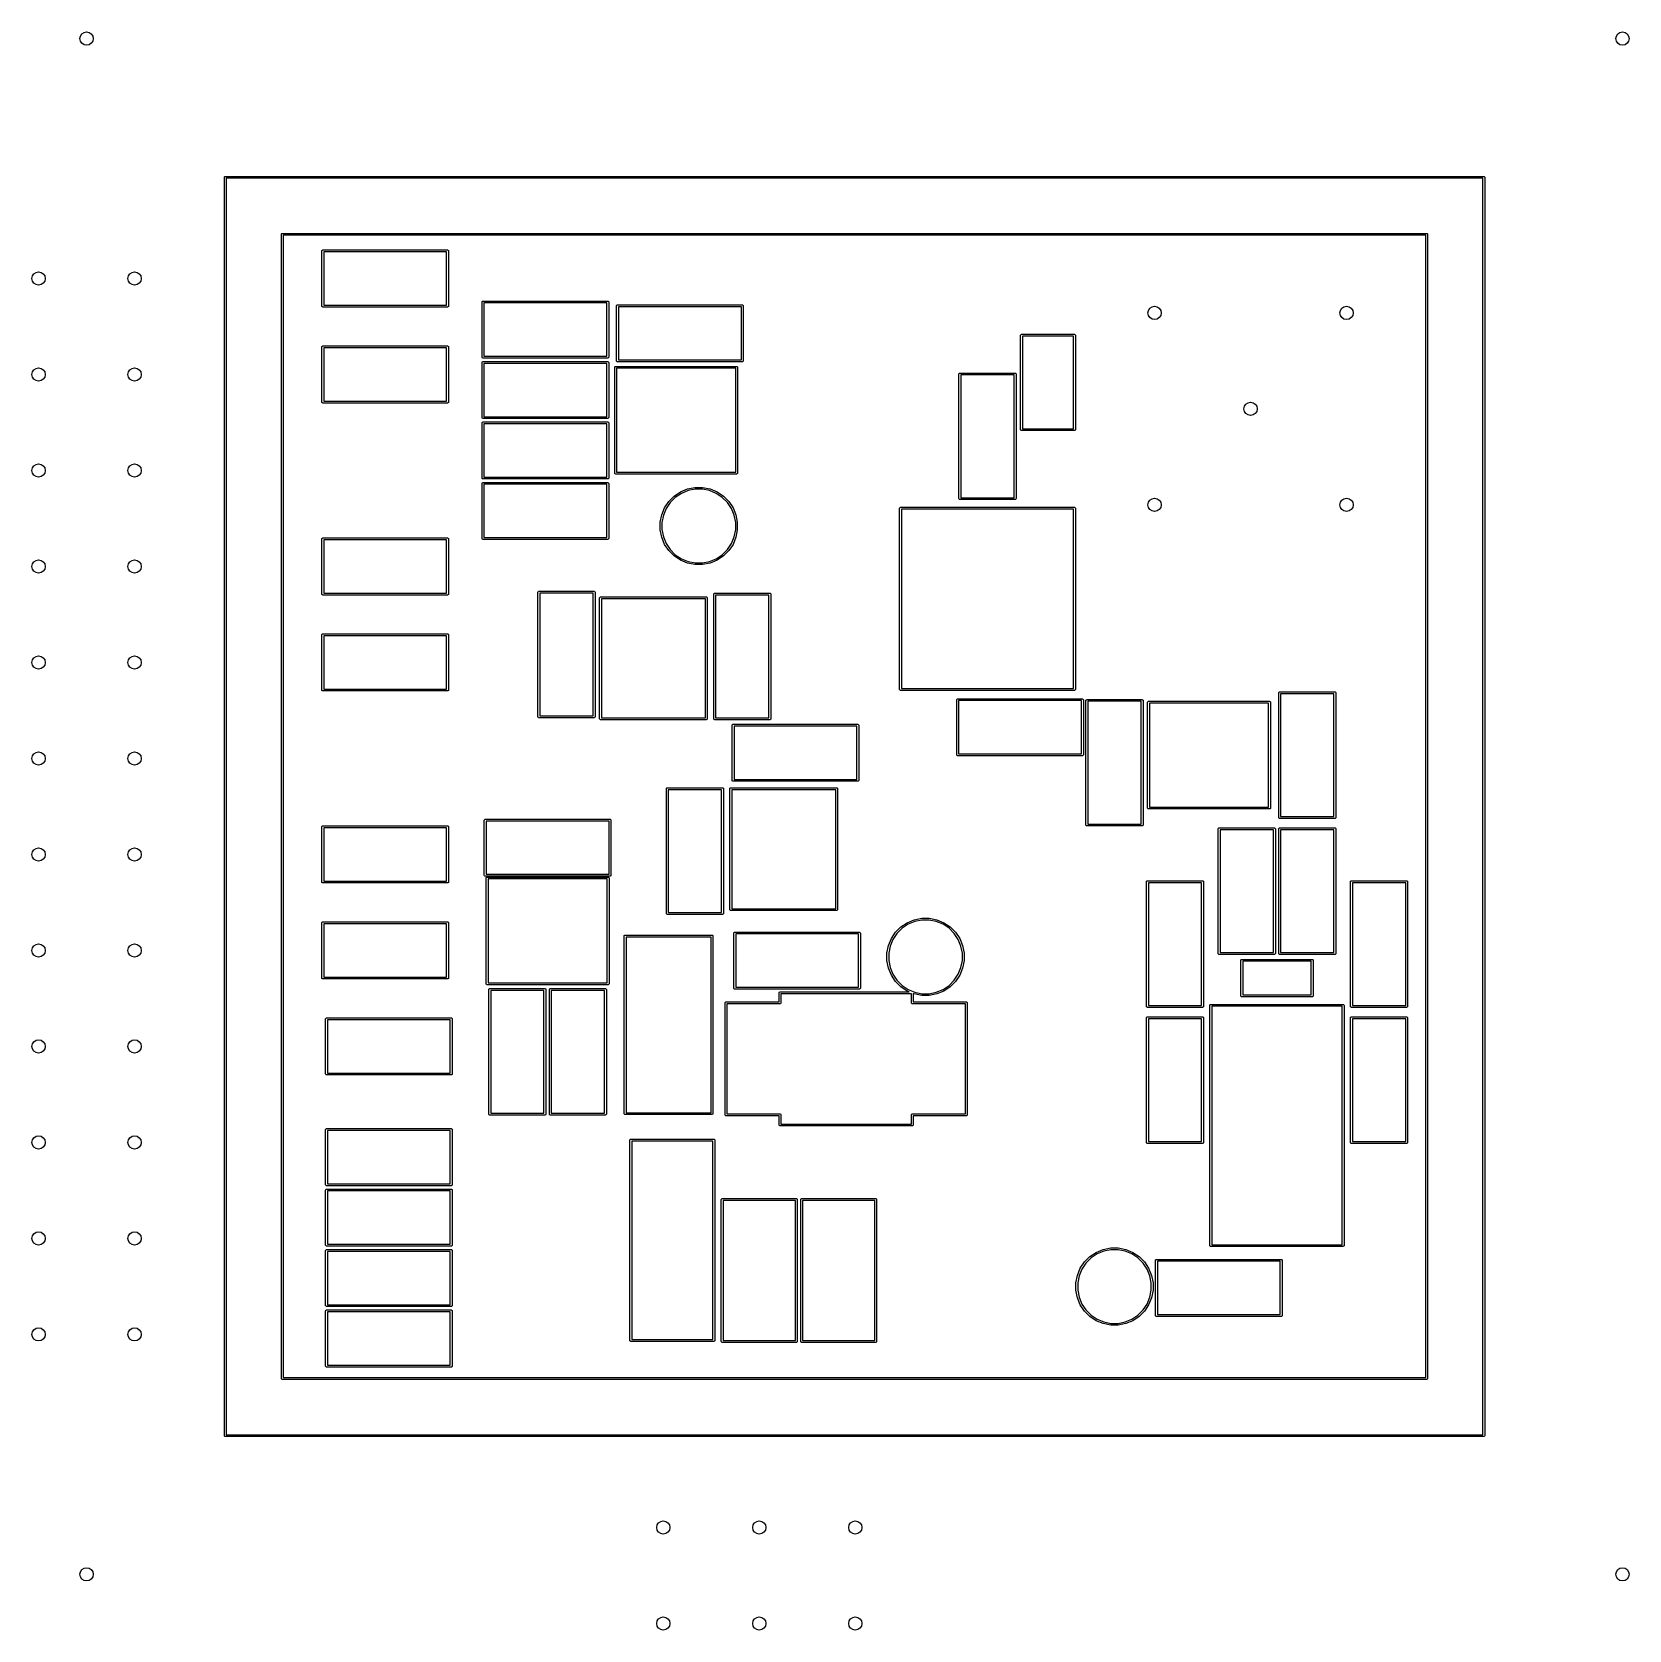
# Model space of a CAD drawing. Header units: inches. Extents: x 4.98 to 6.65, y -4.98 to -3.32.
import ezdxf

# ---------------------------------------------------------------- set-up
doc = ezdxf.new("R2010")
doc.units = ezdxf.units.IN
doc.header["$MEASUREMENT"] = 0
doc.layers.add('BLACK', color=250, linetype='CONTINUOUS')

msp = doc.modelspace()

# ---------------------------------------------------------------- linework, layer by layer
at = {"layer": 'BLACK', "linetype": 'CONTINUOUS'}
for p, q in [((5.1829, -3.4709), (5.1835, -3.4704)), ((5.1829, -3.4713), (5.1829, -3.4709)), ((5.1829, -4.7823), (5.1829, -3.4713)), ((5.1835, -3.4704), (5.1839, -3.4703)), ((5.1839, -3.4703), (6.4949, -3.4703)), ((5.1848, -3.4722), (5.1848, -4.7813)), ((6.4939, -3.4722), (5.1848, -3.4722)), ((6.4939, -4.7813), (6.4939, -3.4722)), ((6.4949, -3.4703), (6.4953, -3.4704)), ((6.4953, -3.4704), (6.4958, -3.4709)), ((6.4958, -3.4709), (6.4959, -3.4713)), ((6.4959, -3.4713), (6.4959, -4.7823)), ((5.2423, -3.5307), (5.2424, -3.5303)), ((5.2423, -4.7228), (5.2423, -3.5307)), ((5.2424, -3.5303), (5.2429, -3.5298)), ((5.2429, -3.5298), (5.2433, -3.5297)), ((5.2433, -3.5297), (6.4354, -3.5297)), ((5.2443, -3.5317), (5.2443, -4.7219)), ((6.4344, -3.5317), (5.2443, -3.5317)), ((6.4344, -4.7219), (6.4344, -3.5317)), ((6.4354, -3.5297), (6.4358, -3.5298)), ((6.4358, -3.5298), (6.4363, -3.5303)), ((6.4363, -3.5303), (6.4364, -3.5307)), ((6.4364, -3.5307), (6.4364, -4.7228)), ((5.2844, -3.548), (5.2845, -3.5477)), ((5.2844, -3.6055), (5.2844, -3.548)), ((5.2845, -3.5477), (5.2851, -3.5471)), ((5.2851, -3.5471), (5.2854, -3.547)), ((5.2854, -3.547), (5.4154, -3.547)), ((5.2864, -3.549), (5.2864, -3.6045)), ((5.4144, -3.549), (5.2864, -3.549)), ((5.4144, -3.6045), (5.4144, -3.549)), ((5.4154, -3.547), (5.4157, -3.5471)), ((5.4157, -3.5471), (5.4163, -3.5477)), ((5.4163, -3.5477), (5.4163, -3.548)), ((5.4163, -3.548), (5.4163, -3.6055)), ((5.2845, -3.6059), (5.2844, -3.6055)), ((5.2851, -3.6064), (5.2845, -3.6059)), ((5.2854, -3.6065), (5.2851, -3.6064)), ((5.4154, -3.6065), (5.2854, -3.6065)), ((5.2864, -3.6045), (5.4144, -3.6045)), ((5.4157, -3.6064), (5.4154, -3.6065)), ((5.4163, -3.6059), (5.4157, -3.6064)), ((5.4163, -3.6055), (5.4163, -3.6059)), ((5.4514, -3.6012), (5.4515, -3.6008)), ((5.4514, -3.6587), (5.4514, -3.6012)), ((5.4515, -3.6008), (5.452, -3.6003)), ((5.452, -3.6003), (5.4524, -3.6002)), ((5.4524, -3.6002), (5.5823, -3.6002)), ((5.4533, -3.6022), (5.4533, -3.6577)), ((5.5813, -3.6022), (5.4533, -3.6022)), ((5.5813, -3.6577), (5.5813, -3.6022)), ((5.5823, -3.6002), (5.5827, -3.6003)), ((5.5827, -3.6003), (5.5832, -3.6008)), ((5.5832, -3.6008), (5.5833, -3.6012)), ((5.5833, -3.6012), (5.5833, -3.6587)), ((5.5915, -3.6051), (5.5916, -3.6047)), ((5.5915, -3.6626), (5.5915, -3.6051)), ((5.5916, -3.6047), (5.5921, -3.6042)), ((5.5921, -3.6042), (5.5925, -3.6041)), ((5.5925, -3.6041), (5.7224, -3.6041)), ((5.5935, -3.6061), (5.5935, -3.6616)), ((5.7215, -3.6061), (5.5935, -3.6061)), ((5.7215, -3.6616), (5.7215, -3.6061)), ((5.7224, -3.6041), (5.7228, -3.6042)), ((5.7228, -3.6042), (5.7234, -3.6047)), ((5.7234, -3.6047), (5.7234, -3.6051)), ((5.7234, -3.6051), (5.7234, -3.6626)), ((6.0124, -3.6358), (6.0125, -3.6355)), ((6.0124, -3.7343), (6.0124, -3.6358)), ((6.0125, -3.6355), (6.013, -3.6349)), ((6.013, -3.6349), (6.0134, -3.6348)), ((6.0134, -3.6348), (6.0685, -3.6348)), ((6.0144, -3.6368), (6.0144, -3.7333)), ((6.0675, -3.6368), (6.0144, -3.6368)), ((6.0675, -3.7333), (6.0675, -3.6368)), ((6.0685, -3.6348), (6.0689, -3.6349)), ((6.0689, -3.6349), (6.0694, -3.6355)), ((6.0694, -3.6355), (6.0695, -3.6358)), ((6.0695, -3.6358), (6.0695, -3.7343)), ((5.2844, -3.648), (5.2845, -3.6477)), ((5.2844, -3.7055), (5.2844, -3.648)), ((5.2845, -3.6477), (5.2851, -3.6471)), ((5.2851, -3.6471), (5.2854, -3.647)), ((5.2854, -3.647), (5.4154, -3.647)), ((5.2864, -3.649), (5.2864, -3.7045)), ((5.4144, -3.649), (5.2864, -3.649)), ((5.4144, -3.7045), (5.4144, -3.649)), ((5.4154, -3.647), (5.4157, -3.6471)), ((5.4157, -3.6471), (5.4163, -3.6477)), ((5.4163, -3.6477), (5.4163, -3.648)), ((5.4163, -3.648), (5.4163, -3.7055)), ((5.4515, -3.659), (5.4514, -3.6587)), ((5.452, -3.6596), (5.4515, -3.659)), ((5.4524, -3.6596), (5.452, -3.6596)), ((5.5823, -3.6596), (5.4524, -3.6596)), ((5.4533, -3.6577), (5.5813, -3.6577)), ((5.5827, -3.6596), (5.5823, -3.6596)), ((5.5832, -3.659), (5.5827, -3.6596)), ((5.5833, -3.6587), (5.5832, -3.659)), ((5.5916, -3.663), (5.5915, -3.6626)), ((5.5935, -3.6616), (5.7215, -3.6616)), ((5.7234, -3.6626), (5.7234, -3.663)), ((5.4514, -3.6642), (5.4515, -3.6638)), ((5.4514, -3.7217), (5.4514, -3.6642)), ((5.4515, -3.6638), (5.452, -3.6633)), ((5.452, -3.6633), (5.4524, -3.6632)), ((5.4524, -3.6632), (5.5823, -3.6632)), ((5.4533, -3.6652), (5.4533, -3.7207)), ((5.5813, -3.6652), (5.4533, -3.6652)), ((5.5813, -3.7207), (5.5813, -3.6652)), ((5.5823, -3.6632), (5.5827, -3.6633)), ((5.5827, -3.6633), (5.5832, -3.6638)), ((5.5832, -3.6638), (5.5833, -3.6642)), ((5.5833, -3.6642), (5.5833, -3.7217)), ((5.5896, -3.6689), (5.5902, -3.6684)), ((5.5896, -3.6693), (5.5896, -3.6689)), ((5.5896, -3.7795), (5.5896, -3.6693)), ((5.5902, -3.6684), (5.5906, -3.6683)), ((5.5906, -3.6683), (5.7165, -3.6683)), ((5.5915, -3.6703), (5.5915, -3.7785)), ((5.7156, -3.6703), (5.5915, -3.6703)), ((5.5921, -3.6635), (5.5916, -3.663)), ((5.5925, -3.6636), (5.5921, -3.6635)), ((5.7224, -3.6636), (5.5925, -3.6636)), ((5.7156, -3.7785), (5.7156, -3.6703)), ((5.7165, -3.6683), (5.7169, -3.6684)), ((5.7169, -3.6684), (5.7174, -3.6689)), ((5.7174, -3.6689), (5.7175, -3.6693)), ((5.7175, -3.6693), (5.7175, -3.7795)), ((5.7228, -3.6635), (5.7224, -3.6636)), ((5.7234, -3.663), (5.7228, -3.6635)), ((5.9482, -3.6762), (5.9483, -3.6758)), ((5.9482, -3.8061), (5.9482, -3.6762)), ((5.9483, -3.6758), (5.9488, -3.6753)), ((5.9488, -3.6753), (5.9492, -3.6752)), ((5.9492, -3.6752), (6.0067, -3.6752)), ((5.9502, -3.6772), (5.9502, -3.8051)), ((6.0057, -3.6772), (5.9502, -3.6772)), ((6.0057, -3.8051), (6.0057, -3.6772)), ((6.0067, -3.6752), (6.0071, -3.6753)), ((6.0071, -3.6753), (6.0076, -3.6758)), ((6.0076, -3.6758), (6.0077, -3.6762)), ((6.0077, -3.6762), (6.0077, -3.8061)), ((5.2845, -3.7059), (5.2844, -3.7055)), ((5.2851, -3.7064), (5.2845, -3.7059)), ((5.2854, -3.7065), (5.2851, -3.7064)), ((5.4154, -3.7065), (5.2854, -3.7065)), ((5.2864, -3.7045), (5.4144, -3.7045)), ((5.4157, -3.7064), (5.4154, -3.7065)), ((5.4163, -3.7059), (5.4157, -3.7064)), ((5.4163, -3.7055), (5.4163, -3.7059)), ((5.4515, -3.722), (5.4514, -3.7217)), ((5.4514, -3.7272), (5.4515, -3.7268)), ((5.4514, -3.7846), (5.4514, -3.7272)), ((5.452, -3.7226), (5.4515, -3.722)), ((5.4515, -3.7268), (5.452, -3.7263)), ((5.4524, -3.7226), (5.452, -3.7226)), ((5.452, -3.7263), (5.4524, -3.7262)), ((5.5823, -3.7226), (5.4524, -3.7226)), ((5.4524, -3.7262), (5.5823, -3.7262)), ((5.4533, -3.7207), (5.5813, -3.7207)), ((5.4533, -3.7281), (5.4533, -3.7837)), ((5.5813, -3.7281), (5.4533, -3.7281)), ((5.5813, -3.7837), (5.5813, -3.7281)), ((5.5827, -3.7226), (5.5823, -3.7226)), ((5.5823, -3.7262), (5.5827, -3.7263)), ((5.5832, -3.722), (5.5827, -3.7226)), ((5.5827, -3.7263), (5.5832, -3.7268)), ((5.5833, -3.7217), (5.5832, -3.722)), ((5.5832, -3.7268), (5.5833, -3.7272)), ((5.5833, -3.7272), (5.5833, -3.7846)), ((6.0125, -3.7346), (6.0124, -3.7343)), ((6.013, -3.7352), (6.0125, -3.7346)), ((6.0134, -3.7352), (6.013, -3.7352)), ((6.0685, -3.7352), (6.0134, -3.7352)), ((6.0144, -3.7333), (6.0675, -3.7333)), ((6.0689, -3.7352), (6.0685, -3.7352)), ((6.0694, -3.7346), (6.0689, -3.7352)), ((6.0695, -3.7343), (6.0694, -3.7346)), ((5.5915, -3.7785), (5.7156, -3.7785)), ((5.4515, -3.785), (5.4514, -3.7846)), ((5.4514, -3.7902), (5.4515, -3.7898)), ((5.4514, -3.8476), (5.4514, -3.7902)), ((5.452, -3.7856), (5.4515, -3.785)), ((5.4515, -3.7898), (5.452, -3.7892)), ((5.4524, -3.7856), (5.452, -3.7856)), ((5.452, -3.7892), (5.4524, -3.7892)), ((5.5823, -3.7856), (5.4524, -3.7856)), ((5.4524, -3.7892), (5.5823, -3.7892)), ((5.4533, -3.7837), (5.5813, -3.7837)), ((5.4533, -3.7911), (5.4533, -3.8467)), ((5.5813, -3.7911), (5.4533, -3.7911)), ((5.5813, -3.8467), (5.5813, -3.7911)), ((5.5827, -3.7856), (5.5823, -3.7856)), ((5.5823, -3.7892), (5.5827, -3.7892)), ((5.5832, -3.785), (5.5827, -3.7856)), ((5.5827, -3.7892), (5.5832, -3.7898)), ((5.5833, -3.7846), (5.5832, -3.785)), ((5.5832, -3.7898), (5.5833, -3.7902)), ((5.5833, -3.7902), (5.5833, -3.8476)), ((5.5896, -3.7799), (5.5896, -3.7795)), ((5.5902, -3.7804), (5.5896, -3.7799)), ((5.5906, -3.7805), (5.5902, -3.7804)), ((5.7165, -3.7805), (5.5906, -3.7805)), ((5.6581, -3.7991), (5.6655, -3.796)), ((5.6655, -3.796), (5.6732, -3.7945)), ((5.6732, -3.7945), (5.6811, -3.7945)), ((5.6811, -3.7945), (5.6889, -3.796)), ((5.6889, -3.796), (5.6962, -3.7991)), ((5.7169, -3.7804), (5.7165, -3.7805)), ((5.7174, -3.7799), (5.7169, -3.7804)), ((5.7175, -3.7795), (5.7174, -3.7799)), ((5.6416, -3.8156), (5.646, -3.809)), ((5.6473, -3.8102), (5.6431, -3.8165)), ((5.646, -3.809), (5.6516, -3.8035)), ((5.6527, -3.8048), (5.6473, -3.8102)), ((5.6516, -3.8035), (5.6581, -3.7991)), ((5.659, -3.8006), (5.6527, -3.8048)), ((5.666, -3.7977), (5.659, -3.8006)), ((5.6734, -3.7963), (5.666, -3.7977)), ((5.6809, -3.7963), (5.6734, -3.7963)), ((5.6884, -3.7977), (5.6809, -3.7963)), ((5.6953, -3.8006), (5.6884, -3.7977)), ((5.7016, -3.8048), (5.6953, -3.8006)), ((5.6962, -3.7991), (5.7028, -3.8035)), ((5.707, -3.8102), (5.7016, -3.8048)), ((5.7028, -3.8035), (5.7084, -3.809)), ((5.7112, -3.8165), (5.707, -3.8102)), ((5.7084, -3.809), (5.7128, -3.8156)), ((5.9483, -3.8065), (5.9482, -3.8061)), ((5.9488, -3.807), (5.9483, -3.8065)), ((5.9492, -3.8071), (5.9488, -3.807)), ((6.0067, -3.8071), (5.9492, -3.8071)), ((5.9502, -3.8051), (6.0057, -3.8051)), ((6.0071, -3.807), (6.0067, -3.8071)), ((6.0076, -3.8065), (6.0071, -3.807)), ((6.0077, -3.8061), (6.0076, -3.8065)), ((5.637, -3.8307), (5.6385, -3.8229)), ((5.6385, -3.8229), (5.6416, -3.8156)), ((5.6403, -3.8234), (5.6388, -3.8309)), ((5.6431, -3.8165), (5.6403, -3.8234)), ((5.7141, -3.8234), (5.7112, -3.8165)), ((5.7128, -3.8156), (5.7158, -3.8229)), ((5.7156, -3.8309), (5.7141, -3.8234)), ((5.7158, -3.8229), (5.7173, -3.8307)), ((5.8864, -3.8159), (5.8865, -3.8156)), ((5.8864, -4.0049), (5.8864, -3.8159)), ((5.8865, -3.8156), (5.887, -3.815)), ((5.887, -3.815), (5.8874, -3.815)), ((5.8874, -3.815), (6.0685, -3.815)), ((5.8884, -3.8169), (5.8884, -4.0039)), ((6.0675, -3.8169), (5.8884, -3.8169)), ((6.0675, -4.0039), (6.0675, -3.8169)), ((6.0685, -3.815), (6.0689, -3.815)), ((6.0689, -3.815), (6.0694, -3.8156)), ((6.0694, -3.8156), (6.0695, -3.8159)), ((6.0695, -3.8159), (6.0695, -4.0049)), ((5.637, -3.8309), (5.637, -3.8307)), ((5.637, -3.8386), (5.637, -3.8309)), ((5.6385, -3.8464), (5.637, -3.8386)), ((5.6388, -3.8309), (5.6388, -3.8384)), ((5.6388, -3.8384), (5.6403, -3.8458)), ((5.6403, -3.8458), (5.6431, -3.8528)), ((5.7112, -3.8528), (5.7141, -3.8458)), ((5.7141, -3.8458), (5.7156, -3.8384)), ((5.7156, -3.8384), (5.7156, -3.8309)), ((5.7173, -3.8386), (5.7158, -3.8464)), ((5.7173, -3.8307), (5.7173, -3.8386)), ((5.2844, -3.848), (5.2845, -3.8477)), ((5.2844, -3.9055), (5.2844, -3.848)), ((5.2845, -3.8477), (5.2851, -3.8471)), ((5.2851, -3.8471), (5.2854, -3.847)), ((5.2854, -3.847), (5.4154, -3.847)), ((5.2864, -3.849), (5.2864, -3.9045)), ((5.4144, -3.849), (5.2864, -3.849)), ((5.4144, -3.9045), (5.4144, -3.849)), ((5.4154, -3.847), (5.4157, -3.8471)), ((5.4157, -3.8471), (5.4163, -3.8477)), ((5.4163, -3.8477), (5.4163, -3.848)), ((5.4163, -3.848), (5.4163, -3.9055)), ((5.4515, -3.848), (5.4514, -3.8476)), ((5.452, -3.8485), (5.4515, -3.848)), ((5.4524, -3.8486), (5.452, -3.8485)), ((5.5823, -3.8486), (5.4524, -3.8486)), ((5.4533, -3.8467), (5.5813, -3.8467)), ((5.5827, -3.8485), (5.5823, -3.8486)), ((5.5832, -3.848), (5.5827, -3.8485)), ((5.5833, -3.8476), (5.5832, -3.848)), ((5.6416, -3.8537), (5.6385, -3.8464)), ((5.646, -3.8602), (5.6416, -3.8537)), ((5.6431, -3.8528), (5.6473, -3.8591)), ((5.6516, -3.8658), (5.646, -3.8602)), ((5.6473, -3.8591), (5.6527, -3.8645)), ((5.7016, -3.8645), (5.707, -3.8591)), ((5.7084, -3.8602), (5.7028, -3.8658)), ((5.707, -3.8591), (5.7112, -3.8528)), ((5.7128, -3.8537), (5.7084, -3.8602)), ((5.7158, -3.8464), (5.7128, -3.8537)), ((5.6581, -3.8702), (5.6516, -3.8658)), ((5.6527, -3.8645), (5.659, -3.8687)), ((5.6655, -3.8733), (5.6581, -3.8702)), ((5.659, -3.8687), (5.666, -3.8716)), ((5.6732, -3.8748), (5.6655, -3.8733)), ((5.666, -3.8716), (5.6734, -3.873)), ((5.6811, -3.8748), (5.6732, -3.8748)), ((5.6734, -3.873), (5.6809, -3.873)), ((5.6809, -3.873), (5.6884, -3.8716)), ((5.6889, -3.8733), (5.6811, -3.8748)), ((5.6884, -3.8716), (5.6953, -3.8687)), ((5.6962, -3.8702), (5.6889, -3.8733)), ((5.6953, -3.8687), (5.7016, -3.8645)), ((5.7028, -3.8658), (5.6962, -3.8702)), ((5.2845, -3.9059), (5.2844, -3.9055)), ((5.2851, -3.9064), (5.2845, -3.9059)), ((5.2854, -3.9065), (5.2851, -3.9064)), ((5.4154, -3.9065), (5.2854, -3.9065)), ((5.2864, -3.9045), (5.4144, -3.9045)), ((5.4157, -3.9064), (5.4154, -3.9065)), ((5.4163, -3.9059), (5.4157, -3.9064)), ((5.4163, -3.9055), (5.4163, -3.9059)), ((5.5096, -3.9035), (5.5097, -3.9032)), ((5.5096, -4.0335), (5.5096, -3.9035)), ((5.5097, -3.9032), (5.5103, -3.9026)), ((5.5103, -3.9026), (5.5106, -3.9026)), ((5.5106, -3.9026), (5.5681, -3.9026)), ((5.5116, -3.9045), (5.5116, -4.0325)), ((5.5671, -3.9045), (5.5116, -3.9045)), ((5.5671, -4.0325), (5.5671, -3.9045)), ((5.5681, -3.9026), (5.5685, -3.9026)), ((5.5685, -3.9026), (5.569, -3.9032)), ((5.569, -3.9032), (5.5691, -3.9035)), ((5.5691, -3.9035), (5.5691, -4.0335)), ((5.5738, -3.9094), (5.5739, -3.9091)), ((5.5738, -4.0354), (5.5738, -3.9094)), ((5.5739, -3.9091), (5.5744, -3.9085)), ((5.5744, -3.9085), (5.5748, -3.9085)), ((5.5748, -3.9085), (5.685, -3.9085)), ((5.5758, -3.9104), (5.5758, -4.0344)), ((5.6841, -3.9104), (5.5758, -3.9104)), ((5.6841, -4.0344), (5.6841, -3.9104)), ((5.685, -3.9085), (5.6854, -3.9085)), ((5.6854, -3.9085), (5.6859, -3.9091)), ((5.6859, -3.9091), (5.686, -3.9094)), ((5.686, -3.9094), (5.686, -4.0354)), ((5.6927, -3.9055), (5.6928, -3.9051)), ((5.6927, -4.0354), (5.6927, -3.9055)), ((5.6928, -3.9051), (5.6933, -3.9046)), ((5.6933, -3.9046), (5.6937, -3.9045)), ((5.6937, -3.9045), (5.7512, -3.9045)), ((5.6947, -3.9065), (5.6947, -4.0344)), ((5.7502, -3.9065), (5.6947, -3.9065)), ((5.7502, -4.0344), (5.7502, -3.9065)), ((5.7512, -3.9045), (5.7516, -3.9046)), ((5.7516, -3.9046), (5.7521, -3.9051)), ((5.7521, -3.9051), (5.7522, -3.9055)), ((5.7522, -3.9055), (5.7522, -4.0354)), ((5.2844, -3.948), (5.2845, -3.9477)), ((5.2844, -4.0055), (5.2844, -3.948)), ((5.2845, -3.9477), (5.2851, -3.9471)), ((5.2851, -3.9471), (5.2854, -3.947)), ((5.2854, -3.947), (5.4154, -3.947)), ((5.2864, -3.949), (5.2864, -4.0045)), ((5.4144, -3.949), (5.2864, -3.949)), ((5.4144, -4.0045), (5.4144, -3.949)), ((5.4154, -3.947), (5.4157, -3.9471)), ((5.4157, -3.9471), (5.4163, -3.9477)), ((5.4163, -3.9477), (5.4163, -3.948)), ((5.4163, -3.948), (5.4163, -4.0055)), ((5.2845, -4.0059), (5.2844, -4.0055)), ((5.2851, -4.0064), (5.2845, -4.0059)), ((5.2854, -4.0065), (5.2851, -4.0064)), ((5.4154, -4.0065), (5.2854, -4.0065)), ((5.2864, -4.0045), (5.4144, -4.0045)), ((5.4157, -4.0064), (5.4154, -4.0065)), ((5.4163, -4.0059), (5.4157, -4.0064)), ((5.4163, -4.0055), (5.4163, -4.0059)), ((5.8865, -4.0053), (5.8864, -4.0049)), ((5.887, -4.0058), (5.8865, -4.0053)), ((5.8874, -4.0059), (5.887, -4.0058)), ((6.0685, -4.0059), (5.8874, -4.0059)), ((5.8884, -4.0039), (6.0675, -4.0039)), ((6.0689, -4.0058), (6.0685, -4.0059)), ((6.0694, -4.0053), (6.0689, -4.0058)), ((6.0695, -4.0049), (6.0694, -4.0053)), ((6.2813, -4.0084), (6.2814, -4.008)), ((6.2813, -4.1383), (6.2813, -4.0084)), ((6.2814, -4.008), (6.2819, -4.0075)), ((6.2819, -4.0075), (6.2823, -4.0074)), ((6.2823, -4.0074), (6.3398, -4.0074)), ((6.2833, -4.0094), (6.2833, -4.1373)), ((6.3388, -4.0094), (6.2833, -4.0094)), ((6.3388, -4.1373), (6.3388, -4.0094)), ((6.3398, -4.0074), (6.3401, -4.0075)), ((6.3401, -4.0075), (6.3407, -4.008)), ((6.3407, -4.008), (6.3407, -4.0084)), ((6.3407, -4.0084), (6.3407, -4.1383)), ((5.9459, -4.0152), (5.9465, -4.0146)), ((5.9459, -4.0156), (5.9459, -4.0152)), ((5.9459, -4.073), (5.9459, -4.0156)), ((5.9465, -4.0146), (5.9469, -4.0146)), ((5.9469, -4.0146), (6.0768, -4.0146)), ((5.9478, -4.0165), (5.9478, -4.072)), ((6.0758, -4.0165), (5.9478, -4.0165)), ((6.0758, -4.072), (6.0758, -4.0165)), ((6.0768, -4.0146), (6.0771, -4.0146)), ((6.0771, -4.0146), (6.0777, -4.0152)), ((6.0777, -4.0152), (6.0778, -4.0156)), ((6.0778, -4.0156), (6.0778, -4.073)), ((6.0805, -4.0162), (6.0806, -4.0159)), ((6.0805, -4.1462), (6.0805, -4.0162)), ((6.0806, -4.0159), (6.0811, -4.0153)), ((6.0811, -4.0153), (6.0815, -4.0153)), ((6.0815, -4.0153), (6.139, -4.0153)), ((6.0825, -4.0172), (6.0825, -4.1452)), ((6.138, -4.0172), (6.0825, -4.0172)), ((6.138, -4.1452), (6.138, -4.0172)), ((6.139, -4.0153), (6.1394, -4.0153)), ((6.1394, -4.0153), (6.1399, -4.0159)), ((6.1399, -4.0159), (6.14, -4.0162)), ((6.14, -4.0162), (6.14, -4.1462)), ((6.1447, -4.0182), (6.1448, -4.0178)), ((6.1447, -4.1284), (6.1447, -4.0182)), ((6.1448, -4.0178), (6.1453, -4.0173)), ((6.1453, -4.0173), (6.1457, -4.0172)), ((6.1457, -4.0172), (6.2717, -4.0172)), ((6.1467, -4.0192), (6.1467, -4.1275)), ((6.2707, -4.0192), (6.1467, -4.0192)), ((6.2707, -4.1275), (6.2707, -4.0192)), ((6.2717, -4.0172), (6.272, -4.0173)), ((6.272, -4.0173), (6.2726, -4.0178)), ((6.2726, -4.0178), (6.2726, -4.0182)), ((6.2726, -4.0182), (6.2726, -4.1284)), ((5.5097, -4.0338), (5.5096, -4.0335)), ((5.5103, -4.0344), (5.5097, -4.0338)), ((5.5106, -4.0344), (5.5103, -4.0344)), ((5.5681, -4.0344), (5.5106, -4.0344)), ((5.5116, -4.0325), (5.5671, -4.0325)), ((5.5685, -4.0344), (5.5681, -4.0344)), ((5.569, -4.0338), (5.5685, -4.0344)), ((5.5691, -4.0335), (5.569, -4.0338)), ((5.5739, -4.0358), (5.5738, -4.0354)), ((5.5744, -4.0363), (5.5739, -4.0358)), ((5.5748, -4.0364), (5.5744, -4.0363)), ((5.685, -4.0364), (5.5748, -4.0364)), ((5.5758, -4.0344), (5.6841, -4.0344)), ((5.6854, -4.0363), (5.685, -4.0364)), ((5.6859, -4.0358), (5.6854, -4.0363)), ((5.686, -4.0354), (5.6859, -4.0358)), ((5.6928, -4.0358), (5.6927, -4.0354)), ((5.6933, -4.0363), (5.6928, -4.0358)), ((5.6937, -4.0364), (5.6933, -4.0363)), ((5.7512, -4.0364), (5.6937, -4.0364)), ((5.6947, -4.0344), (5.7502, -4.0344)), ((5.7119, -4.0421), (5.712, -4.0417)), ((5.7119, -4.0996), (5.7119, -4.0421)), ((5.712, -4.0417), (5.7125, -4.0412)), ((5.7125, -4.0412), (5.7129, -4.0411)), ((5.7129, -4.0411), (5.8428, -4.0411)), ((5.7139, -4.0431), (5.7139, -4.0986)), ((5.8418, -4.0431), (5.7139, -4.0431)), ((5.7516, -4.0363), (5.7512, -4.0364)), ((5.7521, -4.0358), (5.7516, -4.0363)), ((5.7522, -4.0354), (5.7521, -4.0358)), ((5.8418, -4.0986), (5.8418, -4.0431)), ((5.8428, -4.0411), (5.8432, -4.0412)), ((5.8432, -4.0412), (5.8437, -4.0417)), ((5.8437, -4.0417), (5.8438, -4.0421)), ((5.8438, -4.0421), (5.8438, -4.0996)), ((5.9459, -4.0734), (5.9459, -4.073)), ((5.9465, -4.0739), (5.9459, -4.0734)), ((5.9469, -4.074), (5.9465, -4.0739)), ((6.0768, -4.074), (5.9469, -4.074)), ((5.9478, -4.072), (6.0758, -4.072)), ((6.0771, -4.0739), (6.0768, -4.074)), ((6.0777, -4.0734), (6.0771, -4.0739)), ((6.0778, -4.073), (6.0777, -4.0734)), ((5.6434, -4.1083), (5.6435, -4.1079)), ((5.6434, -4.2382), (5.6434, -4.1083)), ((5.6435, -4.1079), (5.644, -4.1074)), ((5.644, -4.1074), (5.6444, -4.1073)), ((5.6444, -4.1073), (5.7019, -4.1073)), ((5.6454, -4.1093), (5.6454, -4.2372)), ((5.7009, -4.1093), (5.6454, -4.1093)), ((5.7009, -4.2372), (5.7009, -4.1093)), ((5.7019, -4.1073), (5.7022, -4.1074)), ((5.7022, -4.1074), (5.7028, -4.1079)), ((5.7028, -4.1079), (5.7029, -4.1083)), ((5.7029, -4.1083), (5.7029, -4.2382)), ((5.7095, -4.1083), (5.7096, -4.1079)), ((5.7095, -4.2343), (5.7095, -4.1083)), ((5.7096, -4.1079), (5.7102, -4.1074)), ((5.7102, -4.1074), (5.7105, -4.1073)), ((5.7105, -4.1073), (5.8208, -4.1073)), ((5.7115, -4.1093), (5.7115, -4.2333)), ((5.8198, -4.1093), (5.7115, -4.1093)), ((5.712, -4.1), (5.7119, -4.0996)), ((5.7125, -4.1005), (5.712, -4.1)), ((5.7129, -4.1006), (5.7125, -4.1005)), ((5.8428, -4.1006), (5.7129, -4.1006)), ((5.7139, -4.0986), (5.8418, -4.0986)), ((5.8198, -4.2333), (5.8198, -4.1093)), ((5.8208, -4.1073), (5.8211, -4.1074)), ((5.8211, -4.1074), (5.8217, -4.1079)), ((5.8217, -4.1079), (5.8218, -4.1083)), ((5.8218, -4.1083), (5.8218, -4.2343)), ((5.8432, -4.1005), (5.8428, -4.1006)), ((5.8437, -4.1), (5.8432, -4.1005)), ((5.8438, -4.0996), (5.8437, -4.1)), ((6.1448, -4.1288), (6.1447, -4.1284)), ((6.1453, -4.1294), (6.1448, -4.1288)), ((6.1467, -4.1275), (6.2707, -4.1275)), ((6.2726, -4.1288), (6.272, -4.1294)), ((6.2726, -4.1284), (6.2726, -4.1288)), ((5.4537, -4.141), (5.4538, -4.1407)), ((5.4537, -4.1985), (5.4537, -4.141)), ((5.4538, -4.1407), (5.4543, -4.1401)), ((5.4543, -4.1401), (5.4547, -4.1401)), ((5.4547, -4.1401), (5.5846, -4.1401)), ((5.4557, -4.142), (5.4557, -4.1975)), ((5.5837, -4.142), (5.4557, -4.142)), ((5.5837, -4.1975), (5.5837, -4.142)), ((5.5846, -4.1401), (5.585, -4.1401)), ((5.585, -4.1401), (5.5856, -4.1407)), ((5.5856, -4.1407), (5.5856, -4.141)), ((5.5856, -4.141), (5.5856, -4.1985)), ((6.0825, -4.1452), (6.138, -4.1452)), ((6.1457, -4.1294), (6.1453, -4.1294)), ((6.2717, -4.1294), (6.1457, -4.1294)), ((6.272, -4.1294), (6.2717, -4.1294)), ((6.2814, -4.1387), (6.2813, -4.1383)), ((6.2819, -4.1392), (6.2814, -4.1387)), ((6.2823, -4.1393), (6.2819, -4.1392)), ((6.3398, -4.1393), (6.2823, -4.1393)), ((6.2833, -4.1373), (6.3388, -4.1373)), ((6.3401, -4.1392), (6.3398, -4.1393)), ((6.3407, -4.1387), (6.3401, -4.1392)), ((6.3407, -4.1383), (6.3407, -4.1387)), ((5.2844, -4.148), (5.2845, -4.1477)), ((5.2844, -4.2055), (5.2844, -4.148)), ((5.2845, -4.1477), (5.2851, -4.1471)), ((5.2851, -4.1471), (5.2854, -4.147)), ((5.2854, -4.147), (5.4154, -4.147)), ((5.2864, -4.149), (5.2864, -4.2045)), ((5.4144, -4.149), (5.2864, -4.149)), ((5.4144, -4.2045), (5.4144, -4.149)), ((5.4154, -4.147), (5.4157, -4.1471)), ((5.4157, -4.1471), (5.4163, -4.1477)), ((5.4163, -4.1477), (5.4163, -4.148)), ((5.4163, -4.148), (5.4163, -4.2055)), ((6.0806, -4.1465), (6.0805, -4.1462)), ((6.0811, -4.1471), (6.0806, -4.1465)), ((6.0815, -4.1471), (6.0811, -4.1471)), ((6.139, -4.1471), (6.0815, -4.1471)), ((6.1394, -4.1471), (6.139, -4.1471)), ((6.1399, -4.1465), (6.1394, -4.1471)), ((6.14, -4.1462), (6.1399, -4.1465)), ((6.2183, -4.1501), (6.2184, -4.1497)), ((6.2183, -4.28), (6.2183, -4.1501)), ((6.2184, -4.1497), (6.2189, -4.1492)), ((6.2189, -4.1492), (6.2193, -4.1491)), ((6.2193, -4.1491), (6.2768, -4.1491)), ((6.2203, -4.1511), (6.2203, -4.279)), ((6.2758, -4.1511), (6.2203, -4.1511)), ((6.2758, -4.279), (6.2758, -4.1511)), ((6.2768, -4.1491), (6.2771, -4.1492)), ((6.2771, -4.1492), (6.2777, -4.1497)), ((6.2777, -4.1497), (6.2778, -4.1501)), ((6.2778, -4.1501), (6.2778, -4.28)), ((6.2813, -4.1501), (6.2814, -4.1497)), ((6.2813, -4.28), (6.2813, -4.1501)), ((6.2814, -4.1497), (6.2819, -4.1492)), ((6.2819, -4.1492), (6.2823, -4.1491)), ((6.2823, -4.1491), (6.3398, -4.1491)), ((6.2833, -4.1511), (6.2833, -4.279)), ((6.3388, -4.1511), (6.2833, -4.1511)), ((6.3388, -4.279), (6.3388, -4.1511)), ((6.3398, -4.1491), (6.3401, -4.1492)), ((6.3401, -4.1492), (6.3407, -4.1497)), ((6.3407, -4.1497), (6.3407, -4.1501)), ((6.3407, -4.1501), (6.3407, -4.28)), ((5.2845, -4.2059), (5.2844, -4.2055)), ((5.2851, -4.2064), (5.2845, -4.2059)), ((5.2854, -4.2065), (5.2851, -4.2064)), ((5.4154, -4.2065), (5.2854, -4.2065)), ((5.2864, -4.2045), (5.4144, -4.2045)), ((5.4157, -4.2064), (5.4154, -4.2065)), ((5.4163, -4.2059), (5.4157, -4.2064)), ((5.4163, -4.2055), (5.4163, -4.2059)), ((5.4538, -4.1989), (5.4537, -4.1985)), ((5.4543, -4.1994), (5.4538, -4.1989)), ((5.4547, -4.1995), (5.4543, -4.1994)), ((5.5846, -4.1995), (5.4547, -4.1995)), ((5.4557, -4.1975), (5.5837, -4.1975)), ((5.4557, -4.2013), (5.4558, -4.2009)), ((5.4557, -4.3115), (5.4557, -4.2013)), ((5.4558, -4.2009), (5.4563, -4.2004)), ((5.4563, -4.2004), (5.4567, -4.2003)), ((5.4567, -4.2003), (5.5827, -4.2003)), ((5.4577, -4.2023), (5.4577, -4.3105)), ((5.5817, -4.2023), (5.4577, -4.2023)), ((5.5817, -4.3105), (5.5817, -4.2023)), ((5.5827, -4.2003), (5.5831, -4.2004)), ((5.5831, -4.2004), (5.5836, -4.2009)), ((5.5836, -4.2009), (5.5837, -4.2013)), ((5.5837, -4.2013), (5.5837, -4.3115)), ((5.585, -4.1994), (5.5846, -4.1995)), ((5.5856, -4.1989), (5.585, -4.1994)), ((5.5856, -4.1985), (5.5856, -4.1989)), ((6.1435, -4.2052), (6.1436, -4.2048)), ((6.1435, -4.3351), (6.1435, -4.2052)), ((6.1436, -4.2048), (6.1441, -4.2043)), ((6.1441, -4.2043), (6.1445, -4.2042)), ((6.1445, -4.2042), (6.202, -4.2042)), ((6.1455, -4.2062), (6.1455, -4.3342)), ((6.201, -4.2062), (6.1455, -4.2062)), ((6.201, -4.3342), (6.201, -4.2062)), ((6.202, -4.2042), (6.2023, -4.2043)), ((6.2023, -4.2043), (6.2029, -4.2048)), ((6.2029, -4.2048), (6.203, -4.2052)), ((6.203, -4.2052), (6.203, -4.3351)), ((6.3561, -4.2052), (6.3562, -4.2048)), ((6.3561, -4.3351), (6.3561, -4.2052)), ((6.3562, -4.2048), (6.3567, -4.2043)), ((6.3567, -4.2043), (6.3571, -4.2042)), ((6.3571, -4.2042), (6.4146, -4.2042)), ((6.3581, -4.2062), (6.3581, -4.3342)), ((6.4136, -4.2062), (6.3581, -4.2062)), ((6.4136, -4.3342), (6.4136, -4.2062)), ((6.4146, -4.2042), (6.4149, -4.2043)), ((6.4149, -4.2043), (6.4155, -4.2048)), ((6.4155, -4.2048), (6.4156, -4.2052)), ((6.4156, -4.2052), (6.4156, -4.3351)), ((5.6435, -4.2386), (5.6434, -4.2382)), ((5.644, -4.2391), (5.6435, -4.2386)), ((5.6444, -4.2392), (5.644, -4.2391)), ((5.7019, -4.2392), (5.6444, -4.2392)), ((5.6454, -4.2372), (5.7009, -4.2372)), ((5.7022, -4.2391), (5.7019, -4.2392)), ((5.7028, -4.2386), (5.7022, -4.2391)), ((5.7029, -4.2382), (5.7028, -4.2386)), ((5.7096, -4.2346), (5.7095, -4.2343)), ((5.7102, -4.2352), (5.7096, -4.2346)), ((5.7105, -4.2352), (5.7102, -4.2352)), ((5.8208, -4.2352), (5.7105, -4.2352)), ((5.7115, -4.2333), (5.8198, -4.2333)), ((5.8211, -4.2352), (5.8208, -4.2352)), ((5.8217, -4.2346), (5.8211, -4.2352)), ((5.8218, -4.2343), (5.8217, -4.2346)), ((5.8944, -4.2479), (5.9017, -4.2448)), ((5.9017, -4.2448), (5.9094, -4.2433)), ((5.9096, -4.2451), (5.9022, -4.2466)), ((5.9094, -4.2433), (5.9173, -4.2433)), ((5.9172, -4.2451), (5.9096, -4.2451)), ((5.9246, -4.2466), (5.9172, -4.2451)), ((5.9173, -4.2433), (5.9251, -4.2448)), ((5.9251, -4.2448), (5.9324, -4.2479)), ((5.2844, -4.248), (5.2845, -4.2477)), ((5.2844, -4.3055), (5.2844, -4.248)), ((5.2845, -4.2477), (5.2851, -4.2471)), ((5.2851, -4.2471), (5.2854, -4.247)), ((5.2854, -4.247), (5.4154, -4.247)), ((5.2864, -4.249), (5.2864, -4.3045)), ((5.4144, -4.249), (5.2864, -4.249)), ((5.4144, -4.3045), (5.4144, -4.249)), ((5.4154, -4.247), (5.4157, -4.2471)), ((5.4157, -4.2471), (5.4163, -4.2477)), ((5.4163, -4.2477), (5.4163, -4.248)), ((5.4163, -4.248), (5.4163, -4.3055)), ((5.5994, -4.2618), (5.5995, -4.2614)), ((5.5994, -4.4469), (5.5994, -4.2618)), ((5.5995, -4.2614), (5.6, -4.2609)), ((5.6, -4.2609), (5.6004, -4.2608)), ((5.6004, -4.2608), (5.6909, -4.2608)), ((5.6909, -4.2608), (5.6913, -4.2609)), ((5.6913, -4.2609), (5.6919, -4.2614)), ((5.6919, -4.2614), (5.6919, -4.2618)), ((5.6919, -4.2618), (5.6919, -4.4469)), ((5.7136, -4.2587), (5.7137, -4.2583)), ((5.7136, -4.3161), (5.7136, -4.2587)), ((5.7137, -4.2583), (5.7142, -4.2578)), ((5.7142, -4.2578), (5.7146, -4.2577)), ((5.7146, -4.2577), (5.8445, -4.2577)), ((5.7156, -4.2596), (5.7156, -4.3152)), ((5.8435, -4.2596), (5.7156, -4.2596)), ((5.8435, -4.3152), (5.8435, -4.2596)), ((5.8445, -4.2577), (5.8449, -4.2578)), ((5.8449, -4.2578), (5.8454, -4.2583)), ((5.8454, -4.2583), (5.8455, -4.2587)), ((5.8455, -4.2587), (5.8455, -4.3161)), ((5.8778, -4.2644), (5.8822, -4.2579)), ((5.8836, -4.259), (5.8794, -4.2653)), ((5.8822, -4.2579), (5.8878, -4.2523)), ((5.8889, -4.2536), (5.8836, -4.259)), ((5.8878, -4.2523), (5.8944, -4.2479)), ((5.8952, -4.2494), (5.8889, -4.2536)), ((5.9022, -4.2466), (5.8952, -4.2494)), ((5.9316, -4.2494), (5.9246, -4.2466)), ((5.9379, -4.2536), (5.9316, -4.2494)), ((5.9324, -4.2479), (5.939, -4.2523)), ((5.9432, -4.259), (5.9379, -4.2536)), ((5.939, -4.2523), (5.9446, -4.2579)), ((5.9474, -4.2653), (5.9432, -4.259)), ((5.9446, -4.2579), (5.949, -4.2644)), ((5.6014, -4.2628), (5.6014, -4.4459)), ((5.69, -4.2628), (5.6014, -4.2628)), ((5.69, -4.4459), (5.69, -4.2628)), ((5.8732, -4.2795), (5.8748, -4.2718)), ((5.8748, -4.2718), (5.8778, -4.2644)), ((5.8765, -4.2723), (5.875, -4.2797)), ((5.8794, -4.2653), (5.8765, -4.2723)), ((5.9503, -4.2723), (5.9474, -4.2653)), ((5.949, -4.2644), (5.952, -4.2718)), ((5.9518, -4.2797), (5.9503, -4.2723)), ((5.952, -4.2718), (5.9535, -4.2795)), ((5.8732, -4.2797), (5.8732, -4.2795)), ((5.8732, -4.2874), (5.8732, -4.2797)), ((5.8748, -4.2952), (5.8732, -4.2874)), ((5.8778, -4.3025), (5.8748, -4.2952)), ((5.875, -4.2797), (5.875, -4.2872)), ((5.875, -4.2872), (5.8765, -4.2947)), ((5.8765, -4.2947), (5.8794, -4.3016)), ((5.9474, -4.3016), (5.9503, -4.2947)), ((5.952, -4.2952), (5.949, -4.3025)), ((5.9503, -4.2947), (5.9518, -4.2872)), ((5.9518, -4.2872), (5.9518, -4.2797)), ((5.9535, -4.2874), (5.952, -4.2952)), ((5.9535, -4.2795), (5.9535, -4.2874)), ((6.2184, -4.2804), (6.2183, -4.28)), ((6.2189, -4.2809), (6.2184, -4.2804)), ((6.2193, -4.281), (6.2189, -4.2809)), ((6.2768, -4.281), (6.2193, -4.281)), ((6.2203, -4.279), (6.2758, -4.279)), ((6.2419, -4.2871), (6.242, -4.2867)), ((6.2419, -4.3241), (6.2419, -4.2871)), ((6.242, -4.2867), (6.2425, -4.2862)), ((6.2425, -4.2862), (6.2429, -4.2861)), ((6.2429, -4.2861), (6.3161, -4.2861)), ((6.2439, -4.2881), (6.2439, -4.3231)), ((6.3152, -4.2881), (6.2439, -4.2881)), ((6.2771, -4.2809), (6.2768, -4.281)), ((6.2777, -4.2804), (6.2771, -4.2809)), ((6.2778, -4.28), (6.2777, -4.2804)), ((6.2814, -4.2804), (6.2813, -4.28)), ((6.2819, -4.2809), (6.2814, -4.2804)), ((6.2823, -4.281), (6.2819, -4.2809)), ((6.3398, -4.281), (6.2823, -4.281)), ((6.2833, -4.279), (6.3388, -4.279)), ((6.3152, -4.3231), (6.3152, -4.2881)), ((6.3161, -4.2861), (6.3165, -4.2862)), ((6.3165, -4.2862), (6.3171, -4.2867)), ((6.3171, -4.2867), (6.3171, -4.2871)), ((6.3171, -4.2871), (6.3171, -4.3241)), ((6.3401, -4.2809), (6.3398, -4.281)), ((6.3407, -4.2804), (6.3401, -4.2809)), ((6.3407, -4.28), (6.3407, -4.2804)), ((5.2845, -4.3059), (5.2844, -4.3055)), ((5.2851, -4.3064), (5.2845, -4.3059)), ((5.2854, -4.3065), (5.2851, -4.3064)), ((5.4154, -4.3065), (5.2854, -4.3065)), ((5.2864, -4.3045), (5.4144, -4.3045)), ((5.4157, -4.3064), (5.4154, -4.3065)), ((5.4163, -4.3059), (5.4157, -4.3064)), ((5.4163, -4.3055), (5.4163, -4.3059)), ((5.4558, -4.3119), (5.4557, -4.3115)), ((5.4563, -4.3124), (5.4558, -4.3119)), ((5.4577, -4.3105), (5.5817, -4.3105)), ((5.5836, -4.3119), (5.5831, -4.3124)), ((5.5837, -4.3115), (5.5836, -4.3119)), ((5.8822, -4.3091), (5.8778, -4.3025)), ((5.8794, -4.3016), (5.8836, -4.3079)), ((5.8878, -4.3147), (5.8822, -4.3091)), ((5.8836, -4.3079), (5.8889, -4.3133)), ((5.9379, -4.3133), (5.9432, -4.3079)), ((5.9446, -4.3091), (5.939, -4.3147)), ((5.9432, -4.3079), (5.9474, -4.3016)), ((5.949, -4.3025), (5.9446, -4.3091)), ((5.4567, -4.3125), (5.4563, -4.3124)), ((5.5827, -4.3125), (5.4567, -4.3125)), ((5.4585, -4.317), (5.4591, -4.3165)), ((5.4585, -4.3174), (5.4585, -4.317)), ((5.4585, -4.4473), (5.4585, -4.3174)), ((5.4591, -4.3165), (5.4594, -4.3164)), ((5.4594, -4.3164), (5.5169, -4.3164)), ((5.4604, -4.3184), (5.4604, -4.4464)), ((5.5159, -4.3184), (5.4604, -4.3184)), ((5.5159, -4.4464), (5.5159, -4.3184)), ((5.5169, -4.3164), (5.5173, -4.3165)), ((5.5173, -4.3165), (5.5178, -4.317)), ((5.5178, -4.317), (5.5179, -4.3174)), ((5.5179, -4.3174), (5.5179, -4.4473)), ((5.5215, -4.317), (5.5221, -4.3165)), ((5.5215, -4.3174), (5.5215, -4.317)), ((5.5215, -4.4473), (5.5215, -4.3174)), ((5.5221, -4.3165), (5.5224, -4.3164)), ((5.5224, -4.3164), (5.5799, -4.3164)), ((5.5234, -4.3184), (5.5234, -4.4464)), ((5.5789, -4.3184), (5.5234, -4.3184)), ((5.5789, -4.4464), (5.5789, -4.3184)), ((5.5799, -4.3164), (5.5803, -4.3165)), ((5.5803, -4.3165), (5.5808, -4.317)), ((5.5808, -4.317), (5.5809, -4.3174)), ((5.5809, -4.3174), (5.5809, -4.4473)), ((5.5831, -4.3124), (5.5827, -4.3125)), ((5.7137, -4.3165), (5.7136, -4.3161)), ((5.7142, -4.3171), (5.7137, -4.3165)), ((5.7146, -4.3171), (5.7142, -4.3171)), ((5.8445, -4.3171), (5.7146, -4.3171)), ((5.7156, -4.3152), (5.8435, -4.3152)), ((5.7608, -4.3209), (5.7609, -4.3205)), ((5.7608, -4.3305), (5.7608, -4.3209)), ((5.7609, -4.3205), (5.7614, -4.32)), ((5.7614, -4.32), (5.7618, -4.3199)), ((5.7618, -4.3199), (5.8964, -4.3199)), ((5.7628, -4.3219), (5.7628, -4.3315)), ((5.8986, -4.3219), (5.7628, -4.3219)), ((5.8449, -4.3171), (5.8445, -4.3171)), ((5.8454, -4.3165), (5.8449, -4.3171)), ((5.8455, -4.3161), (5.8454, -4.3165)), ((5.8944, -4.3191), (5.8878, -4.3147)), ((5.8889, -4.3133), (5.8952, -4.3175)), ((5.8964, -4.3199), (5.8944, -4.3191)), ((5.8952, -4.3175), (5.9022, -4.3204)), ((5.8986, -4.3315), (5.8986, -4.3219)), ((5.9017, -4.3221), (5.9006, -4.3216)), ((5.9006, -4.3216), (5.9006, -4.3305)), ((5.9094, -4.3236), (5.9017, -4.3221)), ((5.9022, -4.3204), (5.9096, -4.3219)), ((5.9173, -4.3236), (5.9094, -4.3236)), ((5.9096, -4.3219), (5.9172, -4.3219)), ((5.9172, -4.3219), (5.9246, -4.3204)), ((5.9251, -4.3221), (5.9173, -4.3236)), ((5.9246, -4.3204), (5.9316, -4.3175)), ((5.9324, -4.3191), (5.9251, -4.3221)), ((5.9316, -4.3175), (5.9379, -4.3133)), ((5.939, -4.3147), (5.9324, -4.3191)), ((6.242, -4.3245), (6.2419, -4.3241)), ((6.2425, -4.325), (6.242, -4.3245)), ((6.2429, -4.3251), (6.2425, -4.325)), ((6.3161, -4.3251), (6.2429, -4.3251)), ((6.2439, -4.3231), (6.3152, -4.3231)), ((6.3165, -4.325), (6.3161, -4.3251)), ((6.3171, -4.3245), (6.3165, -4.325)), ((6.3171, -4.3241), (6.3171, -4.3245)), ((5.7045, -4.3315), (5.7046, -4.3311)), ((5.7045, -4.448), (5.7045, -4.3315)), ((5.7046, -4.3311), (5.7051, -4.3306)), ((5.7051, -4.3306), (5.7055, -4.3305)), ((5.7055, -4.3305), (5.7608, -4.3305)), ((5.7618, -4.3325), (5.7065, -4.3325)), ((5.7065, -4.3325), (5.7065, -4.447)), ((5.7622, -4.3324), (5.7618, -4.3325)), ((5.7627, -4.3319), (5.7622, -4.3324)), ((5.7628, -4.3315), (5.7627, -4.3319)), ((5.8987, -4.3319), (5.8986, -4.3315)), ((5.8992, -4.3324), (5.8987, -4.3319)), ((5.8996, -4.3325), (5.8992, -4.3324)), ((5.9549, -4.3325), (5.8996, -4.3325)), ((5.9006, -4.3305), (5.9559, -4.3305)), ((5.9549, -4.447), (5.9549, -4.3325)), ((5.9559, -4.3305), (5.9563, -4.3306)), ((5.9563, -4.3306), (5.9568, -4.3311)), ((5.9568, -4.3311), (5.9569, -4.3315)), ((5.9569, -4.3315), (5.9569, -4.448)), ((6.1436, -4.3355), (6.1435, -4.3351)), ((6.1441, -4.336), (6.1436, -4.3355)), ((6.1445, -4.3361), (6.1441, -4.336)), ((6.202, -4.3361), (6.1445, -4.3361)), ((6.1455, -4.3342), (6.201, -4.3342)), ((6.2023, -4.336), (6.202, -4.3361)), ((6.2029, -4.3355), (6.2023, -4.336)), ((6.203, -4.3351), (6.2029, -4.3355)), ((6.2096, -4.334), (6.2097, -4.3336)), ((6.2096, -4.5844), (6.2096, -4.334)), ((6.2097, -4.3336), (6.2103, -4.333)), ((6.2103, -4.333), (6.2106, -4.333)), ((6.2106, -4.333), (6.3484, -4.333)), ((6.2116, -4.3349), (6.2116, -4.5834)), ((6.3474, -4.3349), (6.2116, -4.3349)), ((6.3474, -4.5834), (6.3474, -4.3349)), ((6.3484, -4.333), (6.3488, -4.333)), ((6.3488, -4.333), (6.3493, -4.3336)), ((6.3493, -4.3336), (6.3494, -4.334)), ((6.3494, -4.334), (6.3494, -4.5844)), ((6.3562, -4.3355), (6.3561, -4.3351)), ((6.3567, -4.336), (6.3562, -4.3355)), ((6.3571, -4.3361), (6.3567, -4.336)), ((6.4146, -4.3361), (6.3571, -4.3361)), ((6.3581, -4.3342), (6.4136, -4.3342)), ((6.4149, -4.336), (6.4146, -4.3361)), ((6.4155, -4.3355), (6.4149, -4.336)), ((6.4156, -4.3351), (6.4155, -4.3355)), ((5.2884, -4.348), (5.2885, -4.3477)), ((5.2884, -4.4055), (5.2884, -4.348)), ((5.2885, -4.3477), (5.289, -4.3471)), ((5.289, -4.3471), (5.2894, -4.347)), ((5.2894, -4.347), (5.4193, -4.347)), ((5.2904, -4.349), (5.2904, -4.4045)), ((5.4183, -4.349), (5.2904, -4.349)), ((5.4183, -4.4045), (5.4183, -4.349)), ((5.4193, -4.347), (5.4197, -4.3471)), ((5.4197, -4.3471), (5.4202, -4.3477)), ((5.4202, -4.3477), (5.4203, -4.348)), ((5.4203, -4.348), (5.4203, -4.4055)), ((6.1435, -4.3469), (6.1436, -4.3466)), ((6.1435, -4.4769), (6.1435, -4.3469)), ((6.1436, -4.3466), (6.1441, -4.346)), ((6.1441, -4.346), (6.1445, -4.346)), ((6.1445, -4.346), (6.202, -4.346)), ((6.1455, -4.3479), (6.1455, -4.4759)), ((6.201, -4.3479), (6.1455, -4.3479)), ((6.201, -4.4759), (6.201, -4.3479)), ((6.202, -4.346), (6.2023, -4.346)), ((6.2023, -4.346), (6.2029, -4.3466)), ((6.2029, -4.3466), (6.203, -4.3469)), ((6.203, -4.3469), (6.203, -4.4769)), ((6.3561, -4.3469), (6.3562, -4.3466)), ((6.3561, -4.4769), (6.3561, -4.3469)), ((6.3562, -4.3466), (6.3567, -4.346)), ((6.3567, -4.346), (6.3571, -4.346)), ((6.3571, -4.346), (6.4146, -4.346)), ((6.3581, -4.3479), (6.3581, -4.4759)), ((6.4136, -4.3479), (6.3581, -4.3479)), ((6.4136, -4.4759), (6.4136, -4.3479)), ((6.4146, -4.346), (6.4149, -4.346)), ((6.4149, -4.346), (6.4155, -4.3466)), ((6.4155, -4.3466), (6.4156, -4.3469)), ((6.4156, -4.3469), (6.4156, -4.4769)), ((5.2885, -4.4059), (5.2884, -4.4055)), ((5.289, -4.4064), (5.2885, -4.4059)), ((5.2894, -4.4065), (5.289, -4.4064)), ((5.4193, -4.4065), (5.2894, -4.4065)), ((5.2904, -4.4045), (5.4183, -4.4045)), ((5.4197, -4.4064), (5.4193, -4.4065)), ((5.4202, -4.4059), (5.4197, -4.4064)), ((5.4203, -4.4055), (5.4202, -4.4059)), ((5.4585, -4.4477), (5.4585, -4.4473)), ((5.4591, -4.4483), (5.4585, -4.4477)), ((5.4594, -4.4483), (5.4591, -4.4483)), ((5.5169, -4.4483), (5.4594, -4.4483)), ((5.4604, -4.4464), (5.5159, -4.4464)), ((5.5173, -4.4483), (5.5169, -4.4483)), ((5.5178, -4.4477), (5.5173, -4.4483)), ((5.5179, -4.4473), (5.5178, -4.4477)), ((5.5215, -4.4477), (5.5215, -4.4473)), ((5.5221, -4.4483), (5.5215, -4.4477)), ((5.5224, -4.4483), (5.5221, -4.4483)), ((5.5799, -4.4483), (5.5224, -4.4483)), ((5.5234, -4.4464), (5.5789, -4.4464)), ((5.5803, -4.4483), (5.5799, -4.4483)), ((5.5808, -4.4477), (5.5803, -4.4483)), ((5.5809, -4.4473), (5.5808, -4.4477)), ((5.5995, -4.4472), (5.5994, -4.4469)), ((5.6, -4.4478), (5.5995, -4.4472)), ((5.6004, -4.4478), (5.6, -4.4478)), ((5.6909, -4.4478), (5.6004, -4.4478)), ((5.6014, -4.4459), (5.69, -4.4459)), ((5.6913, -4.4478), (5.6909, -4.4478)), ((5.6919, -4.4472), (5.6913, -4.4478)), ((5.6919, -4.4469), (5.6919, -4.4472)), ((5.7046, -4.4484), (5.7045, -4.448)), ((5.7051, -4.4489), (5.7046, -4.4484)), ((5.7055, -4.449), (5.7051, -4.4489)), ((5.7608, -4.449), (5.7055, -4.449)), ((5.7065, -4.447), (5.7618, -4.447)), ((5.7608, -4.4587), (5.7608, -4.449)), ((5.7609, -4.459), (5.7608, -4.4587)), ((5.7614, -4.4596), (5.7609, -4.459)), ((5.7618, -4.4596), (5.7614, -4.4596)), ((5.7618, -4.447), (5.7622, -4.4471)), ((5.8996, -4.4596), (5.7618, -4.4596)), ((5.7622, -4.4471), (5.7627, -4.4477)), ((5.7627, -4.4477), (5.7628, -4.448)), ((5.7628, -4.448), (5.7628, -4.4577)), ((5.7628, -4.4577), (5.8986, -4.4577)), ((5.8986, -4.448), (5.8987, -4.4477)), ((5.8986, -4.4577), (5.8986, -4.448)), ((5.8987, -4.4477), (5.8992, -4.4471)), ((5.8992, -4.4471), (5.8996, -4.447)), ((5.8996, -4.447), (5.9549, -4.447)), ((5.9, -4.4596), (5.8996, -4.4596)), ((5.9005, -4.459), (5.9, -4.4596)), ((5.9006, -4.4587), (5.9005, -4.459)), ((5.9559, -4.449), (5.9006, -4.449)), ((5.9006, -4.449), (5.9006, -4.4587)), ((5.9563, -4.4489), (5.9559, -4.449)), ((5.9568, -4.4484), (5.9563, -4.4489)), ((5.9569, -4.448), (5.9568, -4.4484)), ((5.2884, -4.4634), (5.2885, -4.463)), ((5.2884, -4.5209), (5.2884, -4.4634)), ((5.2885, -4.463), (5.289, -4.4625)), ((5.289, -4.4625), (5.2894, -4.4624)), ((5.2894, -4.4624), (5.4193, -4.4624)), ((5.2904, -4.4644), (5.2904, -4.5199)), ((5.4183, -4.4644), (5.2904, -4.4644)), ((5.4183, -4.5199), (5.4183, -4.4644)), ((5.4193, -4.4624), (5.4197, -4.4625)), ((5.4197, -4.4625), (5.4202, -4.463)), ((5.4202, -4.463), (5.4203, -4.4634)), ((5.4203, -4.4634), (5.4203, -4.5209)), ((5.6053, -4.4744), (5.6054, -4.474)), ((5.6053, -4.6831), (5.6053, -4.4744)), ((5.6054, -4.474), (5.6059, -4.4735)), ((5.6059, -4.4735), (5.6063, -4.4734)), ((5.6063, -4.4734), (5.6929, -4.4734)), ((5.6073, -4.4754), (5.6073, -4.6821)), ((5.6919, -4.4754), (5.6073, -4.4754)), ((5.6919, -4.6821), (5.6919, -4.4754)), ((5.6929, -4.4734), (5.6933, -4.4735)), ((5.6933, -4.4735), (5.6938, -4.474)), ((5.6938, -4.474), (5.6939, -4.4744)), ((5.6939, -4.4744), (5.6939, -4.6831)), ((6.1436, -4.4772), (6.1435, -4.4769)), ((6.1441, -4.4778), (6.1436, -4.4772)), ((6.1445, -4.4779), (6.1441, -4.4778)), ((6.202, -4.4779), (6.1445, -4.4779)), ((6.1455, -4.4759), (6.201, -4.4759)), ((6.2023, -4.4778), (6.202, -4.4779)), ((6.2029, -4.4772), (6.2023, -4.4778)), ((6.203, -4.4769), (6.2029, -4.4772)), ((6.3562, -4.4772), (6.3561, -4.4769)), ((6.3567, -4.4778), (6.3562, -4.4772)), ((6.3571, -4.4779), (6.3567, -4.4778)), ((6.4146, -4.4779), (6.3571, -4.4779)), ((6.3581, -4.4759), (6.4136, -4.4759)), ((6.4149, -4.4778), (6.4146, -4.4779)), ((6.4155, -4.4772), (6.4149, -4.4778)), ((6.4156, -4.4769), (6.4155, -4.4772)), ((5.2885, -4.5212), (5.2884, -4.5209)), ((5.2884, -4.5264), (5.2885, -4.526)), ((5.2884, -4.5839), (5.2884, -4.5264)), ((5.289, -4.5218), (5.2885, -4.5212)), ((5.2885, -4.526), (5.289, -4.5255)), ((5.2894, -4.5219), (5.289, -4.5218)), ((5.289, -4.5255), (5.2894, -4.5254)), ((5.4193, -4.5219), (5.2894, -4.5219)), ((5.2894, -4.5254), (5.4193, -4.5254)), ((5.2904, -4.5199), (5.4183, -4.5199)), ((5.2904, -4.5274), (5.2904, -4.5829)), ((5.4183, -4.5274), (5.2904, -4.5274)), ((5.4183, -4.5829), (5.4183, -4.5274)), ((5.4197, -4.5218), (5.4193, -4.5219)), ((5.4193, -4.5254), (5.4197, -4.5255)), ((5.4202, -4.5212), (5.4197, -4.5218)), ((5.4197, -4.5255), (5.4202, -4.526)), ((5.4203, -4.5209), (5.4202, -4.5212)), ((5.4202, -4.526), (5.4203, -4.5264)), ((5.4203, -4.5264), (5.4203, -4.5839)), ((5.7006, -4.5362), (5.7007, -4.5358)), ((5.7006, -4.6843), (5.7006, -4.5362)), ((5.7007, -4.5358), (5.7012, -4.5353)), ((5.7012, -4.5353), (5.7016, -4.5352)), ((5.7016, -4.5352), (5.7787, -4.5352)), ((5.7026, -4.5372), (5.7026, -4.6833)), ((5.7778, -4.5372), (5.7026, -4.5372)), ((5.7778, -4.6833), (5.7778, -4.5372)), ((5.7787, -4.5352), (5.7791, -4.5353)), ((5.7791, -4.5353), (5.7796, -4.5358)), ((5.7796, -4.5358), (5.7797, -4.5362)), ((5.7797, -4.5362), (5.7797, -4.6843)), ((5.7833, -4.5358), (5.7839, -4.5353)), ((5.7833, -4.5362), (5.7833, -4.5358)), ((5.7833, -4.6843), (5.7833, -4.5362)), ((5.7839, -4.5353), (5.7843, -4.5352)), ((5.7843, -4.5352), (5.8614, -4.5352)), ((5.7852, -4.5372), (5.7852, -4.6833)), ((5.8604, -4.5372), (5.7852, -4.5372)), ((5.8604, -4.6833), (5.8604, -4.5372)), ((5.8614, -4.5352), (5.8618, -4.5353)), ((5.8618, -4.5353), (5.8623, -4.5358)), ((5.8623, -4.5358), (5.8624, -4.5362)), ((5.8624, -4.5362), (5.8624, -4.6843)), ((5.2885, -4.5842), (5.2884, -4.5839)), ((5.2884, -4.5894), (5.2885, -4.589)), ((5.2884, -4.6469), (5.2884, -4.5894)), ((5.289, -4.5848), (5.2885, -4.5842)), ((5.2885, -4.589), (5.289, -4.5885)), ((5.2894, -4.5848), (5.289, -4.5848)), ((5.289, -4.5885), (5.2894, -4.5884)), ((5.4193, -4.5848), (5.2894, -4.5848)), ((5.2894, -4.5884), (5.4193, -4.5884)), ((5.2904, -4.5829), (5.4183, -4.5829)), ((5.2904, -4.5904), (5.2904, -4.6459)), ((5.4183, -4.5904), (5.2904, -4.5904)), ((5.4183, -4.6459), (5.4183, -4.5904)), ((5.4197, -4.5848), (5.4193, -4.5848)), ((5.4193, -4.5884), (5.4197, -4.5885)), ((5.4202, -4.5842), (5.4197, -4.5848)), ((5.4197, -4.5885), (5.4202, -4.589)), ((5.4203, -4.5839), (5.4202, -4.5842)), ((5.4202, -4.589), (5.4203, -4.5894)), ((5.4203, -4.5894), (5.4203, -4.6469)), ((6.0846, -4.5958), (6.0912, -4.5914)), ((6.0921, -4.593), (6.0858, -4.5972)), ((6.0912, -4.5914), (6.0985, -4.5884)), ((6.099, -4.5901), (6.0921, -4.593)), ((6.0985, -4.5884), (6.1063, -4.5868)), ((6.1065, -4.5886), (6.099, -4.5901)), ((6.1063, -4.5868), (6.1142, -4.5868)), ((6.114, -4.5886), (6.1065, -4.5886)), ((6.1214, -4.5901), (6.114, -4.5886)), ((6.1142, -4.5868), (6.122, -4.5884)), ((6.1284, -4.593), (6.1214, -4.5901)), ((6.122, -4.5884), (6.1293, -4.5914)), ((6.1347, -4.5972), (6.1284, -4.593)), ((6.1293, -4.5914), (6.1358, -4.5958)), ((6.2097, -4.5847), (6.2096, -4.5844)), ((6.2103, -4.5853), (6.2097, -4.5847)), ((6.2106, -4.5853), (6.2103, -4.5853)), ((6.3484, -4.5853), (6.2106, -4.5853)), ((6.2116, -4.5834), (6.3474, -4.5834)), ((6.3488, -4.5853), (6.3484, -4.5853)), ((6.3493, -4.5847), (6.3488, -4.5853)), ((6.3494, -4.5844), (6.3493, -4.5847)), ((6.0716, -4.6153), (6.0746, -4.6079)), ((6.0762, -4.6088), (6.0733, -4.6158)), ((6.0746, -4.6079), (6.079, -4.6014)), ((6.0804, -4.6025), (6.0762, -4.6088)), ((6.079, -4.6014), (6.0846, -4.5958)), ((6.0858, -4.5972), (6.0804, -4.6025)), ((6.1401, -4.6025), (6.1347, -4.5972)), ((6.1358, -4.5958), (6.1414, -4.6014)), ((6.1443, -4.6088), (6.1401, -4.6025)), ((6.1414, -4.6014), (6.1458, -4.6079)), ((6.1471, -4.6158), (6.1443, -4.6088)), ((6.1458, -4.6079), (6.1489, -4.6153)), ((6.153, -4.5993), (6.1536, -4.5988)), ((6.153, -4.5997), (6.153, -4.5993)), ((6.153, -4.6572), (6.153, -4.5997)), ((6.1536, -4.5988), (6.1539, -4.5987)), ((6.1539, -4.5987), (6.2839, -4.5987)), ((6.1549, -4.6007), (6.1549, -4.6562)), ((6.2829, -4.6007), (6.1549, -4.6007)), ((6.2829, -4.6562), (6.2829, -4.6007)), ((6.2839, -4.5987), (6.2842, -4.5988)), ((6.2842, -4.5988), (6.2848, -4.5993)), ((6.2848, -4.5993), (6.2848, -4.5997)), ((6.2848, -4.5997), (6.2848, -4.6572)), ((6.0701, -4.623), (6.0716, -4.6153)), ((6.0701, -4.6232), (6.0701, -4.623)), ((6.0701, -4.6309), (6.0701, -4.6232)), ((6.0733, -4.6158), (6.0719, -4.6232)), ((6.0719, -4.6232), (6.0719, -4.6307)), ((6.1486, -4.6232), (6.1471, -4.6158)), ((6.1486, -4.6307), (6.1486, -4.6232)), ((6.1489, -4.6153), (6.1504, -4.623)), ((6.1504, -4.623), (6.1504, -4.6309)), ((6.0716, -4.6387), (6.0701, -4.6309)), ((6.0746, -4.646), (6.0716, -4.6387)), ((6.0719, -4.6307), (6.0733, -4.6382)), ((6.0733, -4.6382), (6.0762, -4.6452)), ((6.0762, -4.6452), (6.0804, -4.6514)), ((6.1401, -4.6514), (6.1443, -4.6452)), ((6.1443, -4.6452), (6.1471, -4.6382)), ((6.1489, -4.6387), (6.1458, -4.646)), ((6.1471, -4.6382), (6.1486, -4.6307)), ((6.1504, -4.6309), (6.1489, -4.6387)), ((5.2885, -4.6472), (5.2884, -4.6469)), ((5.2884, -4.6524), (5.2885, -4.652)), ((5.2884, -4.7098), (5.2884, -4.6524)), ((5.289, -4.6478), (5.2885, -4.6472)), ((5.2885, -4.652), (5.289, -4.6515)), ((5.2894, -4.6478), (5.289, -4.6478)), ((5.289, -4.6515), (5.2894, -4.6514)), ((5.4193, -4.6478), (5.2894, -4.6478)), ((5.2894, -4.6514), (5.4193, -4.6514)), ((5.2904, -4.6459), (5.4183, -4.6459)), ((5.2904, -4.6533), (5.2904, -4.7089)), ((5.4183, -4.6533), (5.2904, -4.6533)), ((5.4183, -4.7089), (5.4183, -4.6533)), ((5.4197, -4.6478), (5.4193, -4.6478)), ((5.4193, -4.6514), (5.4197, -4.6515)), ((5.4202, -4.6472), (5.4197, -4.6478)), ((5.4197, -4.6515), (5.4202, -4.652)), ((5.4203, -4.6469), (5.4202, -4.6472)), ((5.4202, -4.652), (5.4203, -4.6524)), ((5.4203, -4.6524), (5.4203, -4.7098)), ((6.079, -4.6526), (6.0746, -4.646)), ((6.0846, -4.6582), (6.079, -4.6526)), ((6.0804, -4.6514), (6.0858, -4.6568)), ((6.0912, -4.6626), (6.0846, -4.6582)), ((6.0858, -4.6568), (6.0921, -4.661)), ((6.0921, -4.661), (6.099, -4.6639)), ((6.1214, -4.6639), (6.1284, -4.661)), ((6.1284, -4.661), (6.1347, -4.6568)), ((6.1358, -4.6582), (6.1293, -4.6626)), ((6.1347, -4.6568), (6.1401, -4.6514)), ((6.1414, -4.6526), (6.1358, -4.6582)), ((6.1458, -4.646), (6.1414, -4.6526)), ((6.153, -4.6576), (6.153, -4.6572)), ((6.1536, -4.6581), (6.153, -4.6576)), ((6.1539, -4.6582), (6.1536, -4.6581)), ((6.2839, -4.6582), (6.1539, -4.6582)), ((6.1549, -4.6562), (6.2829, -4.6562)), ((6.2842, -4.6581), (6.2839, -4.6582)), ((6.2848, -4.6576), (6.2842, -4.6581)), ((6.2848, -4.6572), (6.2848, -4.6576)), ((6.0985, -4.6656), (6.0912, -4.6626)), ((6.1063, -4.6671), (6.0985, -4.6656)), ((6.099, -4.6639), (6.1065, -4.6654)), ((6.1142, -4.6671), (6.1063, -4.6671)), ((6.1065, -4.6654), (6.114, -4.6654)), ((6.114, -4.6654), (6.1214, -4.6639)), ((6.122, -4.6656), (6.1142, -4.6671)), ((6.1293, -4.6626), (6.122, -4.6656)), ((5.6054, -4.6834), (5.6053, -4.6831)), ((5.6059, -4.684), (5.6054, -4.6834)), ((5.6063, -4.6841), (5.6059, -4.684)), ((5.6929, -4.6841), (5.6063, -4.6841)), ((5.6073, -4.6821), (5.6919, -4.6821)), ((5.6933, -4.684), (5.6929, -4.6841)), ((5.6938, -4.6834), (5.6933, -4.684)), ((5.6939, -4.6831), (5.6938, -4.6834)), ((5.7007, -4.6846), (5.7006, -4.6843)), ((5.7012, -4.6852), (5.7007, -4.6846)), ((5.7016, -4.6852), (5.7012, -4.6852)), ((5.7787, -4.6852), (5.7016, -4.6852)), ((5.7026, -4.6833), (5.7778, -4.6833)), ((5.7791, -4.6852), (5.7787, -4.6852)), ((5.7796, -4.6846), (5.7791, -4.6852)), ((5.7797, -4.6843), (5.7796, -4.6846)), ((5.7833, -4.6846), (5.7833, -4.6843)), ((5.7839, -4.6852), (5.7833, -4.6846)), ((5.7843, -4.6852), (5.7839, -4.6852)), ((5.8614, -4.6852), (5.7843, -4.6852)), ((5.7852, -4.6833), (5.8604, -4.6833)), ((5.8618, -4.6852), (5.8614, -4.6852)), ((5.8623, -4.6846), (5.8618, -4.6852)), ((5.8624, -4.6843), (5.8623, -4.6846)), ((5.2885, -4.7102), (5.2884, -4.7098)), ((5.289, -4.7108), (5.2885, -4.7102)), ((5.2894, -4.7108), (5.289, -4.7108)), ((5.4193, -4.7108), (5.2894, -4.7108)), ((5.2904, -4.7089), (5.4183, -4.7089)), ((5.4197, -4.7108), (5.4193, -4.7108)), ((5.4202, -4.7102), (5.4197, -4.7108)), ((5.4203, -4.7098), (5.4202, -4.7102)), ((5.2424, -4.7232), (5.2423, -4.7228)), ((5.2429, -4.7237), (5.2424, -4.7232)), ((5.2433, -4.7238), (5.2429, -4.7237)), ((6.4354, -4.7238), (5.2433, -4.7238)), ((5.2443, -4.7219), (6.4344, -4.7219)), ((6.4358, -4.7237), (6.4354, -4.7238)), ((6.4363, -4.7232), (6.4358, -4.7237)), ((6.4364, -4.7228), (6.4363, -4.7232)), ((5.1829, -4.7827), (5.1829, -4.7823)), ((5.1835, -4.7832), (5.1829, -4.7827)), ((5.1839, -4.7833), (5.1835, -4.7832)), ((6.4949, -4.7833), (5.1839, -4.7833)), ((5.1848, -4.7813), (6.4939, -4.7813)), ((6.4953, -4.7832), (6.4949, -4.7833)), ((6.4958, -4.7827), (6.4953, -4.7832)), ((6.4959, -4.7823), (6.4958, -4.7827))]:
    msp.add_line(p, q, dxfattribs=at)
at = {"layer": 'BLACK'}
for centre in [(5.0394, -3.3268), (5.0394, -3.3268), (6.6394, -3.3268), (6.6394, -3.3268), (4.9894, -3.5768), (4.9894, -3.5768), (5.0894, -3.5768), (5.0894, -3.5768), (6.152, -3.6126), (6.152, -3.6126), (6.352, -3.6126), (6.352, -3.6126), (4.9894, -3.6768), (4.9894, -3.6768), (5.0894, -3.6768), (5.0894, -3.6768), (6.252, -3.7126), (6.252, -3.7126), (4.9894, -3.7768), (4.9894, -3.7768), (5.0894, -3.7768), (5.0894, -3.7768), (6.152, -3.8126), (6.152, -3.8126), (6.352, -3.8126), (6.352, -3.8126), (4.9894, -3.8768), (4.9894, -3.8768), (5.0894, -3.8768), (5.0894, -3.8768), (4.9894, -3.9768), (4.9894, -3.9768), (5.0894, -3.9768), (5.0894, -3.9768), (4.9894, -4.0768), (4.9894, -4.0768), (5.0894, -4.0768), (5.0894, -4.0768), (4.9894, -4.1768), (4.9894, -4.1768), (5.0894, -4.1768), (5.0894, -4.1768), (4.9894, -4.2768), (4.9894, -4.2768), (5.0894, -4.2768), (5.0894, -4.2768), (4.9894, -4.3768), (4.9894, -4.3768), (5.0894, -4.3768), (5.0894, -4.3768), (4.9894, -4.4768), (4.9894, -4.4768), (5.0894, -4.4768), (5.0894, -4.4768), (4.9894, -4.5768), (4.9894, -4.5768), (5.0894, -4.5768), (5.0894, -4.5768), (4.9894, -4.6768), (4.9894, -4.6768), (5.0894, -4.6768), (5.0894, -4.6768), (5.6402, -4.878), (5.6402, -4.878), (5.7402, -4.878), (5.7402, -4.878), (5.8402, -4.878), (5.8402, -4.878), (5.0394, -4.9268), (5.0394, -4.9268), (6.6394, -4.9268), (6.6394, -4.9268), (5.6402, -4.978), (5.6402, -4.978), (5.7402, -4.978), (5.7402, -4.978), (5.8402, -4.978), (5.8402, -4.978)]:
    msp.add_circle(centre, 0.00689, dxfattribs=at)

doc.saveas('drawing.dxf')
